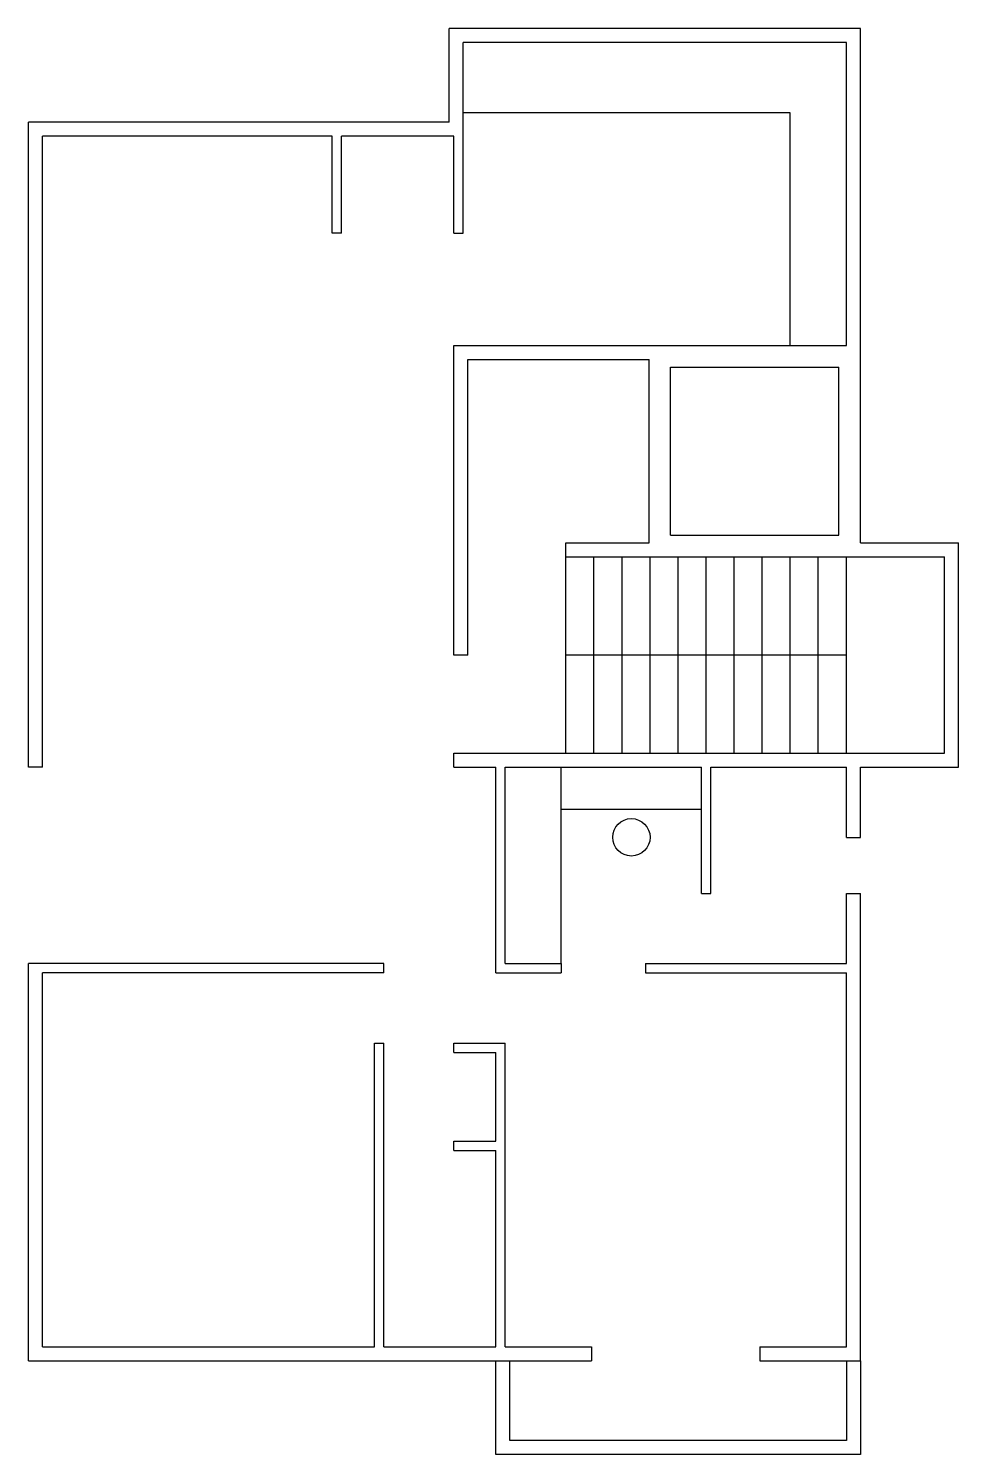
# Model space of a CAD drawing. Extents: x -17 to 217, y 0 to 30.
# Drawn here: x -17.08 to -7.13, y 8.32 to 23.57 of the extents above; entities that cross this region are included whole.
import ezdxf
from ezdxf.lldxf.tags import DXFTag

# ---------------------------------------------------------------- set-up
doc = ezdxf.new("R2010")
doc.units = 0
doc.header["$MEASUREMENT"] = 0
for name, color, linetype in [('ALL_FURNITURE', 34, 'CONTINUOUS'), ('ELEVATION', 30, 'CONTINUOUS'), ('WALL', 7, 'CONTINUOUS')]:
    doc.layers.add(name, color=color, linetype=linetype)
tags = doc.linetypes.add('DASHED2', pattern=[0.375, 0.25, -0.125]).pattern_tags.tags
tags[6:7] = [DXFTag(74, 4), DXFTag(75, 0), DXFTag(340, '0'), DXFTag(46, 1.0), DXFTag(50, 0.0), DXFTag(44, 0.0), DXFTag(45, 0.0)]
tags[4:5] = [DXFTag(74, 4), DXFTag(75, 0), DXFTag(340, '0'), DXFTag(46, 1.0), DXFTag(50, 0.0), DXFTag(44, 0.0), DXFTag(45, 0.0)]

msp = doc.modelspace()

# ---------------------------------------------------------------- linework, layer by layer
at = {"layer": 'ALL_FURNITURE'}
for p, q in [((-8.9344, 22.6734), (-12.4344, 22.6734)), ((-8.9344, 20.1834), (-8.9344, 22.6734)), ((-11.3844, 13.5734), (-11.3844, 15.6734)), ((-11.3844, 15.2234), (-9.8844, 15.2234))]:
    msp.add_line(p, q, dxfattribs=at)
msp.add_circle((-10.6344, 14.9238), 0.2, dxfattribs=at)
at = {"layer": 'ELEVATION'}
for p, q in [((-11.3344, 15.8234), (-11.3344, 17.9234)), ((-11.0344, 16.8734), (-11.0344, 17.9234)), ((-10.7344, 16.8734), (-10.7344, 17.9234)), ((-10.4344, 16.8734), (-10.4344, 17.9234)), ((-10.1344, 16.8734), (-10.1344, 17.9234)), ((-9.8344, 16.8734), (-9.8344, 17.9234)), ((-9.5344, 16.8734), (-9.5344, 17.9234)), ((-9.2344, 16.8734), (-9.2344, 17.9234)), ((-8.9344, 16.8734), (-8.9344, 17.9234)), ((-8.6344, 16.8734), (-8.6344, 17.9234)), ((-8.3344, 15.8234), (-8.3344, 17.9234)), ((-8.3344, 16.8734), (-11.3344, 16.8734))]:
    msp.add_line(p, q, dxfattribs=at)
at = {"layer": 'ELEVATION', "linetype": 'DASHED2'}
for p, q in [((-11.0344, 15.8234), (-11.0344, 16.8734)), ((-10.7344, 15.8234), (-10.7344, 16.8734)), ((-10.4344, 15.8234), (-10.4344, 16.8734)), ((-10.1344, 15.8234), (-10.1344, 16.8734)), ((-9.8344, 15.8234), (-9.8344, 16.8734)), ((-9.5344, 15.8234), (-9.5344, 16.8734)), ((-9.2344, 15.8234), (-9.2344, 16.8734)), ((-8.9344, 15.8234), (-8.9344, 16.8734)), ((-8.6344, 15.8234), (-8.6344, 16.8734))]:
    msp.add_line(p, q, dxfattribs=at)
at = {"layer": 'ELEVATION'}
for points in [[(-8.1844, 9.3234), (-8.1844, 8.3234), (-12.0844, 8.3234), (-12.0844, 9.3234)], [(-8.3344, 9.3234), (-8.3344, 8.4734), (-11.9344, 8.4734), (-11.9344, 9.3234)]]:
    msp.add_lwpolyline(points, dxfattribs=at)
at = {"layer": 'WALL'}
for p, q in [((-8.1844, 23.5734), (-12.5844, 23.5734)), ((-12.5844, 22.5734), (-12.5844, 23.5734)), ((-8.1844, 18.0734), (-8.1844, 23.5734)), ((-8.3344, 23.4234), (-12.4344, 23.4234)), ((-12.4344, 21.3834), (-12.4344, 23.4234)), ((-8.3344, 20.1834), (-8.3344, 23.4234)), ((-17.0844, 15.6734), (-17.0844, 22.5734)), ((-12.5844, 22.5734), (-17.0844, 22.5734)), ((-16.9344, 15.6734), (-16.9344, 22.4234)), ((-13.8344, 22.4234), (-16.9344, 22.4234)), ((-13.8344, 21.3834), (-13.8344, 22.4234)), ((-13.7344, 21.3834), (-13.7344, 22.4234)), ((-12.5344, 22.4234), (-13.7344, 22.4234)), ((-12.5344, 21.3834), (-12.5344, 22.4234)), ((-13.7344, 21.3834), (-13.8344, 21.3834)), ((-12.5344, 21.3834), (-12.4344, 21.3834)), ((-12.5344, 20.1834), (-8.3344, 20.1834)), ((-12.5344, 16.8734), (-12.5344, 20.1834)), ((-12.3844, 20.0334), (-10.4444, 20.0334)), ((-12.3844, 16.8734), (-12.3844, 20.0334)), ((-10.4444, 18.0734), (-10.4444, 20.0334)), ((-10.2144, 19.9534), (-8.4144, 19.9534)), ((-10.2144, 18.1534), (-10.2144, 19.9534)), ((-8.4144, 18.1534), (-8.4144, 19.9534)), ((-10.2144, 18.1534), (-8.4144, 18.1534)), ((-11.3344, 18.0734), (-10.4444, 18.0734)), ((-11.3344, 17.9234), (-11.3344, 18.0734)), ((-8.1844, 18.0734), (-7.1344, 18.0734)), ((-7.1344, 15.6734), (-7.1344, 18.0734)), ((-11.3344, 17.9234), (-7.2844, 17.9234)), ((-7.2844, 15.8234), (-7.2844, 17.9234)), ((-12.3844, 16.8734), (-12.5344, 16.8734)), ((-12.5344, 15.8234), (-7.2844, 15.8234)), ((-12.5344, 15.6734), (-12.5344, 15.8234)), ((-16.9344, 15.6734), (-17.0844, 15.6734)), ((-12.5344, 15.6734), (-12.0844, 15.6734)), ((-12.0844, 13.4734), (-12.0844, 15.6734)), ((-11.9844, 13.5734), (-11.9844, 15.6734)), ((-11.9844, 15.6734), (-9.8844, 15.6734)), ((-9.8844, 14.3234), (-9.8844, 15.6734)), ((-9.7844, 14.3234), (-9.7844, 15.6734)), ((-9.7844, 15.6734), (-8.3344, 15.6734)), ((-8.3344, 14.9234), (-8.3344, 15.6734)), ((-8.1844, 14.9234), (-8.1844, 15.6734)), ((-8.1844, 15.6734), (-7.1344, 15.6734)), ((-8.3344, 14.9234), (-8.1844, 14.9234)), ((-9.8844, 14.3234), (-9.7844, 14.3234)), ((-8.3344, 13.5734), (-8.3344, 14.3234)), ((-8.3344, 14.3234), (-8.1844, 14.3234)), ((-8.1844, 9.3234), (-8.1844, 14.3234)), ((-17.0844, 9.3234), (-17.0844, 13.5734)), ((-13.2844, 13.5734), (-17.0844, 13.5734)), ((-13.2844, 13.4734), (-13.2844, 13.5734)), ((-11.9844, 13.5734), (-11.3844, 13.5734)), ((-11.3844, 13.5734), (-11.3844, 13.4734)), ((-10.4844, 13.5734), (-10.4844, 13.4734)), ((-10.4844, 13.5734), (-8.3344, 13.5734)), ((-16.9344, 9.4734), (-16.9344, 13.4734)), ((-13.2844, 13.4734), (-16.9344, 13.4734)), ((-12.0844, 13.4734), (-11.3844, 13.4734)), ((-10.4844, 13.4734), (-8.3344, 13.4734)), ((-8.3344, 9.4734), (-8.3344, 13.4734)), ((-13.3844, 9.4734), (-13.3844, 12.7234)), ((-13.3844, 12.7234), (-13.2844, 12.7234)), ((-13.2844, 9.4734), (-13.2844, 12.7234)), ((-12.5344, 12.7234), (-11.9844, 12.7234)), ((-12.5344, 12.6234), (-12.5344, 12.7234)), ((-11.9844, 9.4734), (-11.9844, 12.7234)), ((-12.5344, 12.6234), (-12.0844, 12.6234)), ((-12.0844, 11.6734), (-12.0844, 12.6234)), ((-12.5344, 11.6734), (-12.0844, 11.6734)), ((-12.5344, 11.5734), (-12.5344, 11.6734)), ((-12.5344, 11.5734), (-12.0844, 11.5734)), ((-12.0844, 9.4734), (-12.0844, 11.5734)), ((-16.9344, 9.4734), (-13.3844, 9.4734)), ((-13.2844, 9.4734), (-12.0844, 9.4734)), ((-11.9844, 9.4734), (-11.0594, 9.4734)), ((-11.0594, 9.4734), (-11.0594, 9.3234)), ((-9.2594, 9.4734), (-9.2594, 9.3234)), ((-9.2594, 9.4734), (-8.3344, 9.4734)), ((-17.0844, 9.3234), (-11.0594, 9.3234)), ((-9.2594, 9.3234), (-8.1844, 9.3234))]:
    msp.add_line(p, q, dxfattribs=at)

doc.saveas('drawing.dxf')
